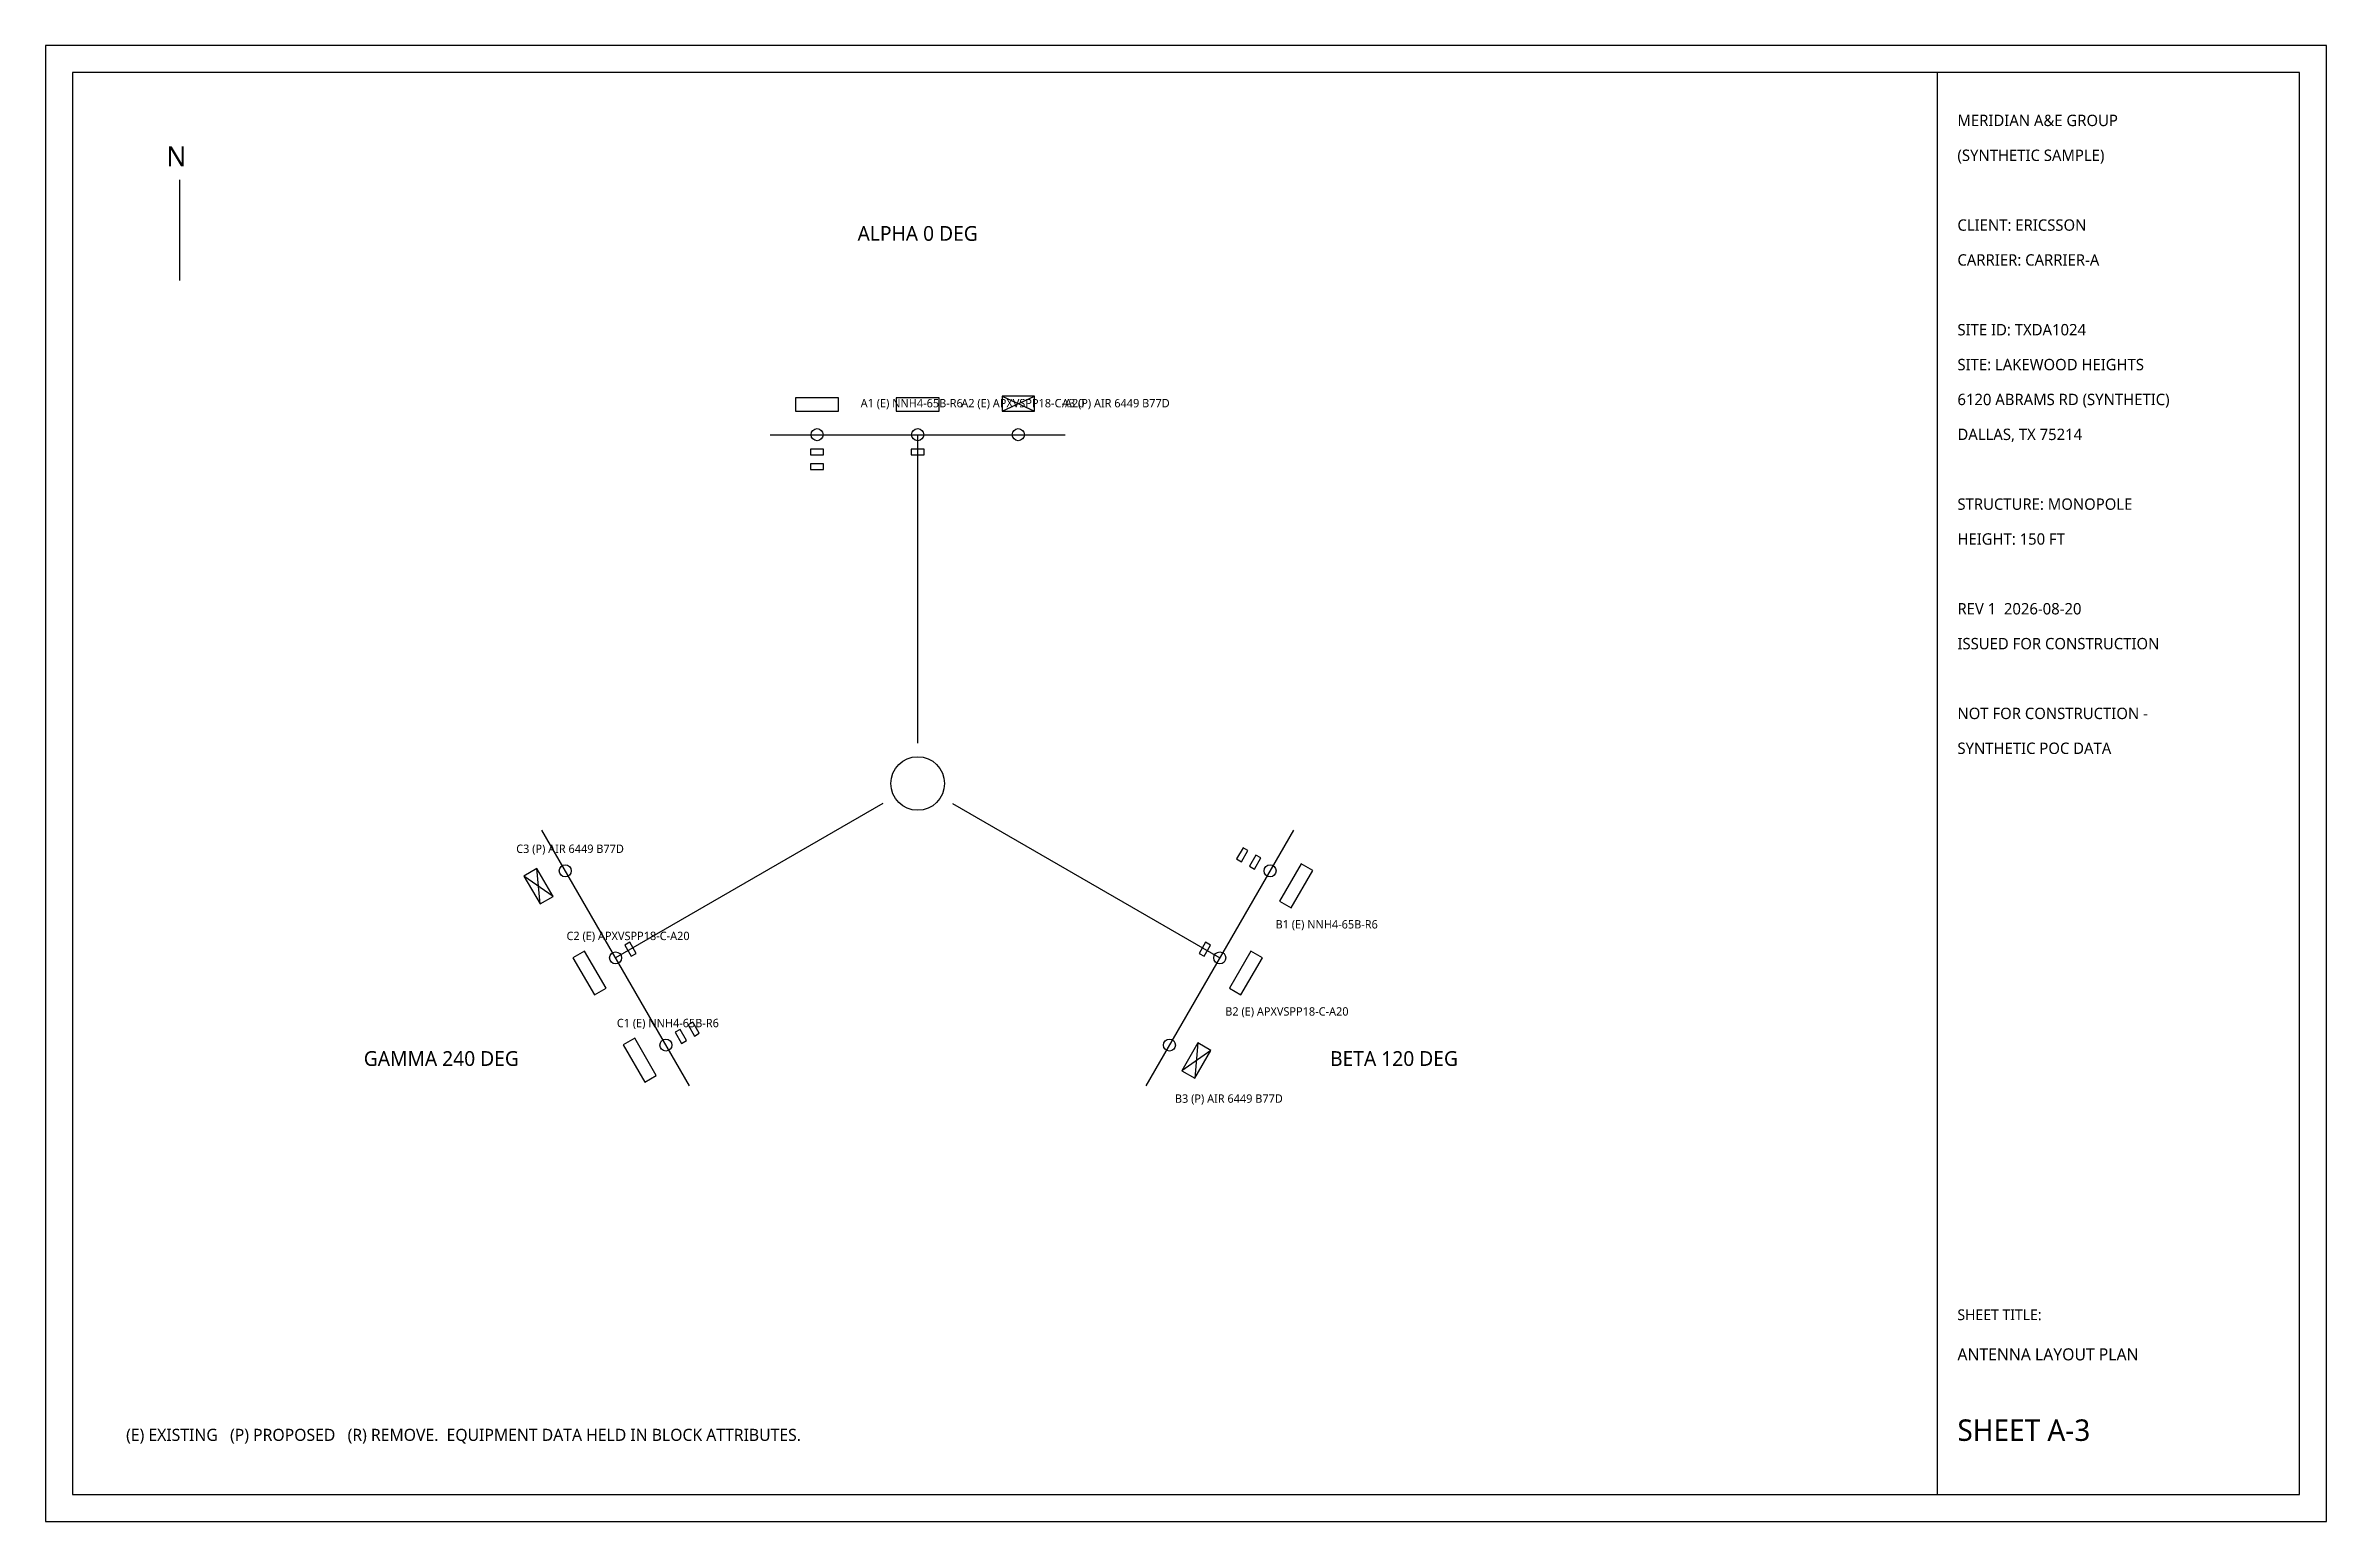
# Model space of a CAD drawing. Extents: x 0 to 1940, y 0 to 220.
# Drawn here: x 800 to 1140, y 0 to 220 of the extents above; entities that cross this region are included whole.
import ezdxf
from ezdxf.enums import TextEntityAlignment as Align

# ---------------------------------------------------------------- set-up
doc = ezdxf.new("R2010")
doc.units = 0
for name, color, linetype in [('A-ANT-EXIST', 8, 'Continuous'), ('A-ANT-NEW', 1, 'Continuous'), ('A-BORDER', 7, 'Continuous'), ('A-MOUNT', 5, 'Continuous'), ('A-RRU-EXIST', 8, 'Continuous'), ('A-STRUCT', 7, 'Continuous'), ('A-TEXT', 7, 'Continuous'), ('A-TITLE', 7, 'Continuous')]:
    doc.layers.add(name, color=color, linetype=linetype)
doc.styles.add('OpenSans', font='OpenSans-Regular.ttf')

msp = doc.modelspace()

# ---------------------------------------------------------------- texts
at = {"layer": 'A-TEXT', "style": 'OpenSans'}
for s, height, p in [('N', 3, (818, 202)), ('(E) EXISTING   (P) PROPOSED   (R) REMOVE.  EQUIPMENT DATA HELD IN BLOCK ATTRIBUTES.', 1.8, (812, 12))]:
    msp.add_text(s, height=height, dxfattribs=at).set_placement(p)
for s, p in [('ALPHA 0 DEG', (930, 192)), ('GAMMA 240 DEG', (858.99, 69)), ('BETA 120 DEG', (1001.01, 69))]:
    msp.add_text(s, height=2.2, dxfattribs=at).set_placement(p, align=Align.MIDDLE_CENTER)
for s, p in [('A1 (E) NNH4-65B-R6', (921.5, 166.7)), ('A2 (E) APXVSPP18-C-A20', (936.5, 166.7)), ('A3 (P) AIR 6449 B77D', (951.5, 166.7)), ('C3 (P) AIR 6449 B77D', (870.15, 100.27)), ('B1 (E) NNH4-65B-R6', (983.35, 89.01)), ('C2 (E) APXVSPP18-C-A20', (877.65, 87.28)), ('C1 (E) NNH4-65B-R6', (885.15, 74.29)), ('B2 (E) APXVSPP18-C-A20', (975.85, 76.02)), ('B3 (P) AIR 6449 B77D', (968.35, 63.03))]:
    msp.add_text(s, height=1.25, dxfattribs=at).set_placement(p, align=Align.MIDDLE_LEFT)
at = {"layer": 'A-TITLE', "style": 'OpenSans'}
for s, height, p in [('MERIDIAN A&E GROUP', 1.7, (1085, 208)), ('(SYNTHETIC SAMPLE)', 1.7, (1085, 202.8)), ('CLIENT: ERICSSON', 1.7, (1085, 192.4)), ('CARRIER: CARRIER-A', 1.7, (1085, 187.2)), ('SITE ID: TXDA1024', 1.7, (1085, 176.8)), ('SITE: LAKEWOOD HEIGHTS', 1.7, (1085, 171.6)), ('6120 ABRAMS RD (SYNTHETIC)', 1.7, (1085, 166.4)), ('DALLAS, TX 75214', 1.7, (1085, 161.2)), ('STRUCTURE: MONOPOLE', 1.7, (1085, 150.8)), ('HEIGHT: 150 FT', 1.7, (1085, 145.6)), ('REV 1  2026-08-20', 1.7, (1085, 135.2)), ('ISSUED FOR CONSTRUCTION', 1.7, (1085, 130)), ('NOT FOR CONSTRUCTION -', 1.7, (1085, 119.6)), ('SYNTHETIC POC DATA', 1.7, (1085, 114.4)), ('SHEET TITLE:', 1.6, (1085, 30)), ('ANTENNA LAYOUT PLAN', 1.8, (1085, 24)), ('SHEET A-3', 3.2, (1085, 12))]:
    msp.add_text(s, height=height, dxfattribs=at).set_placement(p)

# ---------------------------------------------------------------- blocks, each defined once
blk = doc.blocks.new('PIPE')
blk.add_circle((0, 0), 0.9)
at = {"flags": 1}
for tag, p in [('SECTOR', (0, -3)), ('POSITION', (0, -4.6)), ('STATUS', (0, -6.2))]:
    blk.add_attdef(tag, p, '', height=1.2, dxfattribs=at)
blk = doc.blocks.new('ANT_PANEL')
blk.add_lwpolyline([(-4, 0), (4, 0), (4, 2.5), (-4, 2.5)], close=True)
at = {"flags": 1}
for tag, p in [('SECTOR', (0, -3)), ('POSITION', (0, -4.6)), ('STATUS', (0, -9.4)), ('MFR', (0, -6.2)), ('MODEL', (0, -7.8)), ('AZIMUTH', (0, -11)), ('RAD_CENTER_FT', (0, -12.6)), ('MECH_TILT', (0, -14.2))]:
    blk.add_attdef(tag, p, '', height=1.2, dxfattribs=at)
blk = doc.blocks.new('RRU')
blk.add_lwpolyline([(-1.6, 0), (1.6, 0), (1.6, 1.4), (-1.6, 1.4)], close=True)
at = {"flags": 1}
for tag, p in [('SECTOR', (0, -3)), ('POSITION', (0, -4.6)), ('MODEL', (0, -6.2)), ('STATUS', (0, -7.8)), ('BANDS', (0, -9.4))]:
    blk.add_attdef(tag, p, '', height=1.2, dxfattribs=at)
blk = doc.blocks.new('AAU')
for p, q in [((-3, 0), (3, 2.8)), ((-3, 2.8), (3, 0))]:
    blk.add_line(p, q)
blk.add_lwpolyline([(-3, 0), (3, 0), (3, 2.8), (-3, 2.8)], close=True)
at = {"flags": 1}
for tag, p in [('SECTOR', (0, -3)), ('POSITION', (0, -4.6)), ('STATUS', (0, -9.4)), ('MFR', (0, -6.2)), ('MODEL', (0, -7.8)), ('AZIMUTH', (0, -11)), ('RAD_CENTER_FT', (0, -12.6)), ('MECH_TILT', (0, -14.2))]:
    blk.add_attdef(tag, p, '', height=1.2, dxfattribs=at)

# ---------------------------------------------------------------- linework, layer by layer
at = {"layer": 'A-BORDER'}
for points in [[(800, 0), (1140, 0), (1140, 220), (800, 220)], [(804, 4), (1136, 4), (1136, 216), (804, 216)]]:
    msp.add_lwpolyline(points, close=True, dxfattribs=at)
at = {"layer": 'A-MOUNT'}
for p, q in [((908, 162), (952, 162)), ((930, 116), (930, 162)), ((924.8, 107), (884.97, 84)), ((935.2, 107), (975.03, 84)), ((895.97, 64.95), (873.97, 103.05)), ((986.03, 103.05), (964.03, 64.95))]:
    msp.add_line(p, q, dxfattribs=at)
at = {"layer": 'A-STRUCT'}
msp.add_circle((930, 110), 4, dxfattribs=at)
at = {"layer": 'A-TEXT'}
msp.add_line((820, 185), (820, 200), dxfattribs=at)
at = {"layer": 'A-TITLE'}
msp.add_lwpolyline([(1082, 4), (1136, 4), (1136, 216), (1082, 216)], close=True, dxfattribs=at)

# ---------------------------------------------------------------- block references
at = {"layer": 'A-ANT-EXIST', "xscale": 0.8, "yscale": 0.8}
for p in [(915, 165.5), (930, 165.5)]:
    msp.add_blockref('ANT_PANEL', p, dxfattribs=at)
for p, rotation in [((985.56, 95.24), -120), ((881.94, 82.25), -240), ((978.06, 82.25), -120), ((889.44, 69.26), -240)]:
    msp.add_blockref('ANT_PANEL', p, dxfattribs=dict(at, rotation=rotation))
at = {"layer": 'A-ANT-NEW', "xscale": 0.8, "yscale": 0.8}
msp.add_blockref('AAU', (945, 165.5), dxfattribs=at)
for p, rotation in [((874.44, 95.24), -240), ((970.56, 69.26), -120)]:
    msp.add_blockref('AAU', p, dxfattribs=dict(at, rotation=rotation))
at = {"layer": 'A-MOUNT'}
for p in [(915, 162), (930, 162), (945, 162), (877.47, 96.99), (982.53, 96.99), (884.97, 84), (975.03, 84), (892.47, 71.01), (967.53, 71.01)]:
    msp.add_blockref('PIPE', p, dxfattribs=at)
at = {"layer": 'A-RRU-EXIST', "xscale": 0.6, "yscale": 0.6}
for p in [(915, 159), (930, 159), (915, 156.8)]:
    msp.add_blockref('RRU', p, dxfattribs=at)
for p, rotation in [((978.03, 99.59), -120), ((979.94, 98.49), -120), ((887.56, 85.5), -240), ((972.44, 85.5), -120), ((895.06, 72.51), -240), ((896.97, 73.61), -240)]:
    msp.add_blockref('RRU', p, dxfattribs=dict(at, rotation=rotation))

msp.set_redraw_order([(e.dxf.handle, doc.entitydb.next_handle()) for e in msp.query("TEXT MTEXT ATTDEF DIMENSION ARC_DIMENSION")])  # texts and dimensions are drawn at this point

doc.saveas('drawing.dxf')
